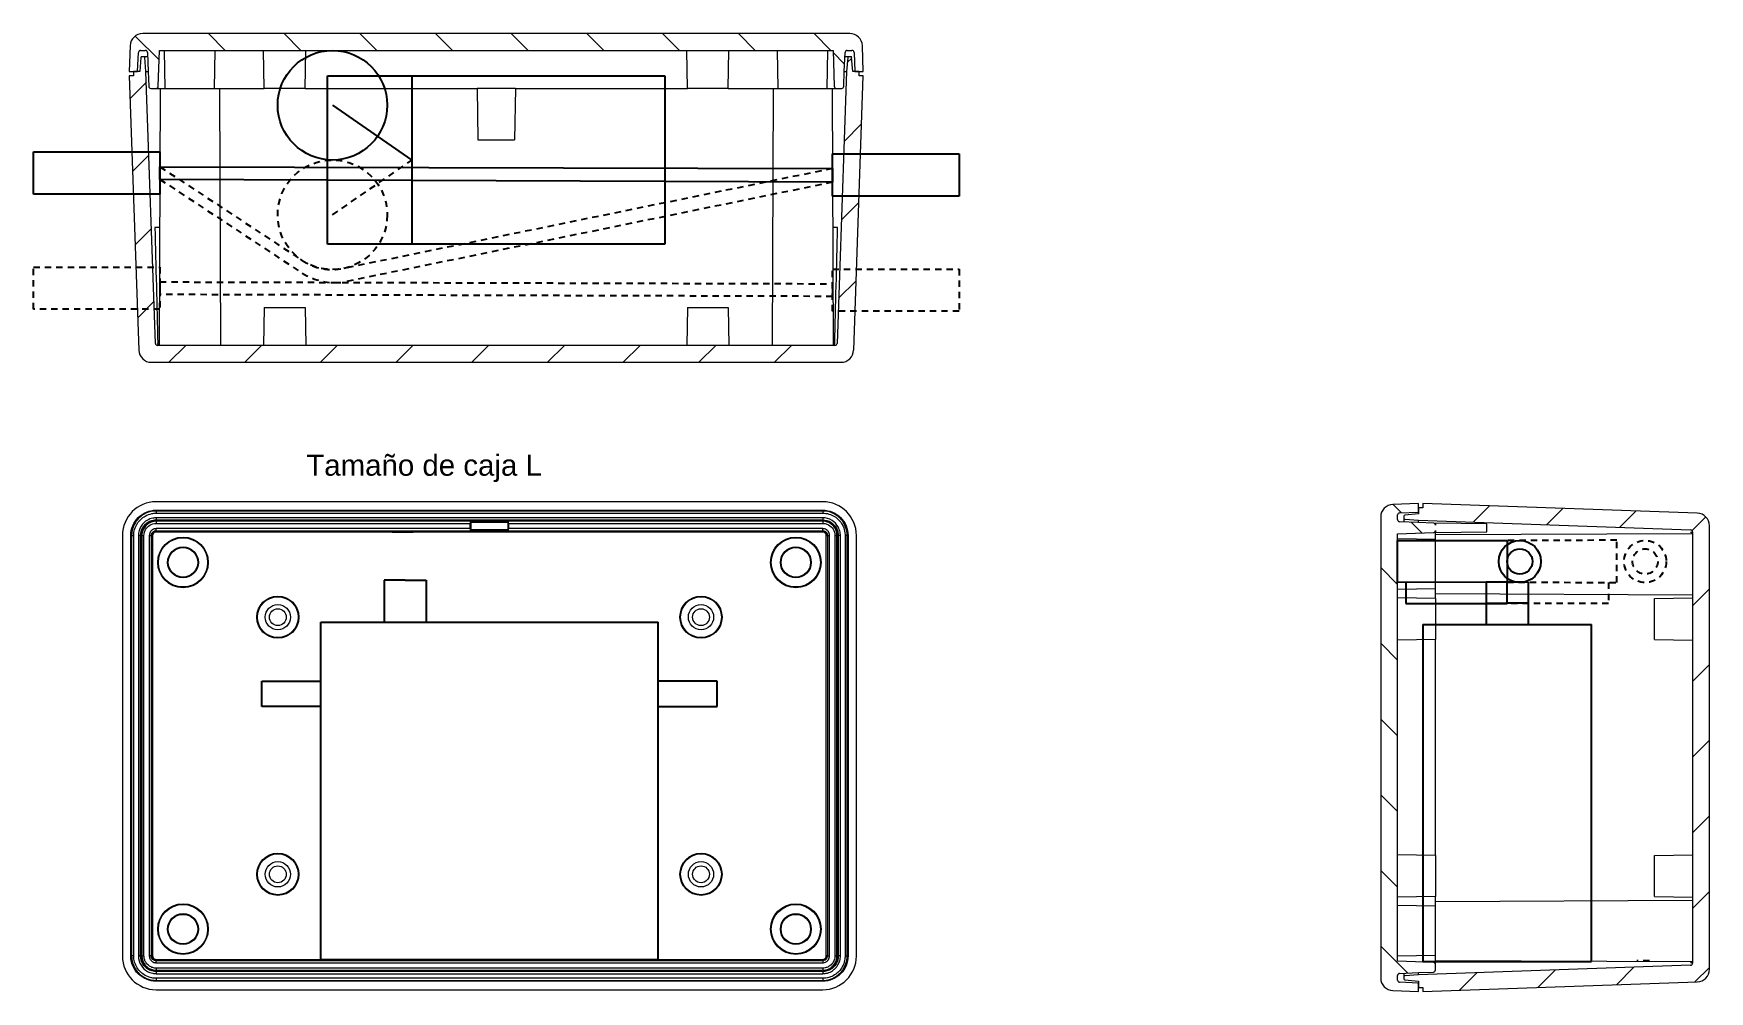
# Model space of a CAD drawing. Header units: millimetres. Extents: x -45 to 154, y -17 to 97.
import ezdxf

# ---------------------------------------------------------------- set-up
doc = ezdxf.new("R2010")
doc.units = ezdxf.units.MM
doc.linetypes.add('JIS_02_0.7', pattern=[1.35, 0.75, -0.6])
for name, color, linetype in [('Cable', 4, 'Continuous'), ('Funda', 2, 'Continuous'), ('Servo', 6, 'Continuous')]:
    doc.layers.add(name, color=color, linetype=linetype)
for name, color, linetype, lineweight in [('Hatch (ANSI)', 7, 'Continuous', 9), ('Visible (ANSI)', 7, 'Continuous', 9), ('Visible Narrow (ANSI)', 7, 'Continuous', 9)]:
    doc.layers.add(name, color=color, linetype=linetype, lineweight=lineweight)
doc.styles.get("Standard").update_dxf_attribs({"font": 'arial.ttf'})

msp = doc.modelspace()

# ---------------------------------------------------------------- texts
at = {"insert": (-12.68, 47.03), "char_height": 2.5, "attachment_point": 1}
msp.add_mtext_dynamic_manual_height_columns('Tamaño de caja L', width=43.5208, gutter_width=12.5, heights=[0], dxfattribs=at)

# ---------------------------------------------------------------- hatches: boundary and pattern name
at = {"layer": 'Hatch (ANSI)'}
h = msp.add_hatch(dxfattribs=at)
h.set_pattern_fill('ANSI31', color=256, scale=50.8, angle=90.0002, style=0)
h.set_pattern_definition([(135.0002, (-96.9293, -153.6715), (-4.49011, -4.49014), [])])
edge = h.paths.add_edge_path()
edge.add_ellipse((51.79, 95.48), major_axis=(1.5, 0.05), ratio=1, start_angle=0, end_angle=88)
edge.add_line((51.79, 96.98), (-32.07, 96.98))
edge.add_ellipse((-32.07, 95.48), major_axis=(0, 1.5), ratio=1, start_angle=0, end_angle=88)
edge.add_line((-33.57, 95.54), (-33.68, 92.48))
edge.add_line((-33.68, 92.48), (-33.19, 92.48))
edge.add_line((-33.19, 92.48), (-32.68, 92.48))
edge.add_line((-32.68, 92.48), (-32.58, 94.74))
edge.add_ellipse((-32.33, 94.73), major_axis=(-0.25, 0.011), ratio=1, start_angle=272.5, end_angle=360, ccw=False)
edge.add_line((-32.33, 94.98), (-31.78, 94.98))
edge.add_ellipse((-31.78, 94.73), major_axis=(0, 0.25), ratio=1, start_angle=272.5, end_angle=360, ccw=False)
edge.add_line((-31.53, 94.74), (-31.43, 92.48))
edge.add_line((-31.43, 92.48), (-31.37, 90.72))
edge.add_ellipse((-31.12, 90.73), major_axis=(-0.25, -0.009), ratio=1, start_angle=0, end_angle=88)
edge.add_line((-31.12, 90.48), (-30.49, 90.48))
edge.add_ellipse((-30.49, 90.73), major_axis=(0, -0.25), ratio=1, start_angle=0, end_angle=88)
edge.add_line((-30.24, 90.72), (-30.09, 94.98))
edge.add_line((-30.09, 94.98), (49.81, 94.98))
edge.add_line((49.81, 94.98), (49.96, 90.72))
edge.add_ellipse((50.21, 90.73), major_axis=(-0.25, -0.009), ratio=1, start_angle=0, end_angle=88)
edge.add_line((50.21, 90.48), (50.84, 90.48))
edge.add_ellipse((50.84, 90.73), major_axis=(0, -0.25), ratio=1, start_angle=0, end_angle=88)
edge.add_line((51.09, 90.72), (51.15, 92.48))
edge.add_line((51.15, 92.48), (51.25, 94.74))
edge.add_ellipse((51.5, 94.73), major_axis=(-0.25, 0.011), ratio=1, start_angle=272.5, end_angle=360, ccw=False)
edge.add_line((51.5, 94.98), (52.05, 94.98))
edge.add_ellipse((52.05, 94.73), major_axis=(0, 0.25), ratio=1, start_angle=272.5, end_angle=360, ccw=False)
edge.add_line((52.3, 94.74), (52.4, 92.48))
edge.add_line((52.4, 92.48), (52.92, 92.48))
edge.add_line((52.92, 92.48), (53.4, 92.48))
edge.add_line((53.4, 92.48), (53.29, 95.54))
h = msp.add_hatch(dxfattribs=at)
h.set_pattern_fill('ANSI31', color=256, scale=50.8, style=0)
h.set_pattern_definition([(45, (-96.9293, -153.6715), (-4.49013, 4.49013), [])])
edge = h.paths.add_edge_path()
edge.add_line((52.92, 91.98), (52.92, 92.48))
edge.add_line((52.92, 92.48), (52.4, 92.48))
edge.add_line((52.4, 92.48), (52.16, 92.48))
edge.add_line((52.16, 92.48), (52.02, 94.12))
edge.add_ellipse((51.9, 94.11), major_axis=(0.125, 0.011), ratio=1, start_angle=0, end_angle=85)
edge.add_line((51.9, 94.23), (51.68, 94.23))
edge.add_ellipse((51.68, 94.11), major_axis=(0, 0.125), ratio=1, start_angle=0, end_angle=85)
edge.add_line((51.56, 94.12), (51.41, 92.48))
edge.add_line((51.41, 92.48), (50.29, 60.22))
edge.add_ellipse((50.04, 60.23), major_axis=(0.25, -0.009), ratio=1, start_angle=272, end_angle=360, ccw=False)
edge.add_line((50.04, 59.98), (-30.32, 59.98))
edge.add_ellipse((-30.32, 60.23), major_axis=(0, -0.25), ratio=1, start_angle=272, end_angle=360, ccw=False)
edge.add_line((-30.57, 60.22), (-31.69, 92.48))
edge.add_line((-31.69, 92.48), (-31.84, 94.12))
edge.add_ellipse((-31.96, 94.11), major_axis=(0.125, 0.011), ratio=1, start_angle=0, end_angle=85)
edge.add_line((-31.96, 94.23), (-32.18, 94.23))
edge.add_ellipse((-32.18, 94.11), major_axis=(0, 0.125), ratio=1, start_angle=0, end_angle=85)
edge.add_line((-32.3, 94.12), (-32.44, 92.48))
edge.add_line((-32.44, 92.48), (-32.68, 92.48))
edge.add_line((-32.68, 92.48), (-33.19, 92.48))
edge.add_line((-33.19, 92.48), (-33.19, 91.98))
edge.add_line((-33.19, 91.98), (-33.68, 91.98))
edge.add_line((-33.68, 91.98), (-32.54, 59.43))
edge.add_ellipse((-31.04, 59.48), major_axis=(-1.5, -0.05), ratio=1, start_angle=0, end_angle=88)
edge.add_line((-31.04, 57.98), (50.76, 57.98))
edge.add_ellipse((50.76, 59.48), major_axis=(0, -1.5), ratio=1, start_angle=0, end_angle=88)
edge.add_line((52.26, 59.43), (53.4, 91.98))
edge.add_line((53.4, 91.98), (52.92, 91.98))
h = msp.add_hatch(dxfattribs=at)
h.set_pattern_fill('ANSI31', color=256, scale=50.8, angle=90.0002, style=0)
h.set_pattern_definition([(135.0002, (-151.834, -328.382), (-4.49011, -4.490145), [])])
edge = h.paths.add_edge_path()
edge.add_ellipse((116.28, -15.04), major_axis=(-1.5, 0), ratio=1, start_angle=0, end_angle=88)
edge.add_line((116.23, -16.54), (119.28, -16.65))
edge.add_line((119.28, -16.65), (119.28, -16.17))
edge.add_line((119.28, -16.17), (119.28, -15.65))
edge.add_line((119.28, -15.65), (117.02, -15.55))
edge.add_ellipse((117.03, -15.3), major_axis=(-0.011, -0.25), ratio=1, start_angle=272.5, end_angle=360, ccw=False)
edge.add_line((116.78, -15.3), (116.78, -14.75))
edge.add_ellipse((117.03, -14.75), major_axis=(-0.25, 0), ratio=1, start_angle=272.5, end_angle=360, ccw=False)
edge.add_line((117.02, -14.5), (119.28, -14.4))
edge.add_line((119.28, -14.4), (121.04, -14.34))
edge.add_ellipse((121.03, -14.09), major_axis=(0.009, -0.25), ratio=1, start_angle=0, end_angle=88)
edge.add_line((121.28, -14.09), (121.28, -13.46))
edge.add_ellipse((121.03, -13.46), major_axis=(0.25, 0), ratio=1, start_angle=0, end_angle=88)
edge.add_line((121.04, -13.21), (116.78, -13.06))
edge.add_line((116.78, -13.06), (116.78, 37.64))
edge.add_line((116.78, 37.64), (121.04, 37.79))
edge.add_ellipse((121.03, 38.04), major_axis=(0.009, -0.25), ratio=1, start_angle=0, end_angle=88)
edge.add_line((121.28, 38.04), (121.28, 37.79))
edge.add_line((121.28, 37.79), (127.38, 37.89))
edge.add_line((127.38, 37.89), (127.38, 38.81))
edge.add_line((127.38, 38.81), (121.28, 38.91))
edge.add_line((121.28, 38.91), (121.28, 38.66))
edge.add_ellipse((121.03, 38.66), major_axis=(0.25, 0), ratio=1, start_angle=0, end_angle=88)
edge.add_line((121.04, 38.91), (119.28, 38.97))
edge.add_line((119.28, 38.97), (117.02, 39.07))
edge.add_ellipse((117.03, 39.32), major_axis=(-0.011, -0.25), ratio=1, start_angle=272.5, end_angle=360, ccw=False)
edge.add_line((116.78, 39.32), (116.78, 39.88))
edge.add_ellipse((117.03, 39.88), major_axis=(-0.25, 0), ratio=1, start_angle=272.5, end_angle=360, ccw=False)
edge.add_line((117.02, 40.13), (119.28, 40.22))
edge.add_line((119.28, 40.22), (119.28, 40.74))
edge.add_line((119.28, 40.74), (119.28, 41.22))
edge.add_line((119.28, 41.22), (116.23, 41.12))
edge.add_ellipse((116.28, 39.62), major_axis=(-0.05, 1.5), ratio=1, start_angle=0, end_angle=88)
edge.add_line((114.78, 39.62), (114.78, -15.04))
h = msp.add_hatch(dxfattribs=at)
h.set_pattern_fill('ANSI31', color=256, scale=50.8, style=0)
h.set_pattern_definition([(45, (-151.834, -328.382), (-4.49013, 4.49013), [])])
edge = h.paths.add_edge_path()
edge.add_line((119.78, -16.17), (119.78, -16.65))
edge.add_line((119.78, -16.65), (152.33, -15.51))
edge.add_ellipse((152.28, -14.01), major_axis=(0.05, -1.5), ratio=1, start_angle=0, end_angle=88)
edge.add_line((153.78, -14.01), (153.78, 38.59))
edge.add_ellipse((152.28, 38.59), major_axis=(1.5, 0), ratio=1, start_angle=0, end_angle=88)
edge.add_line((152.33, 40.09), (119.78, 41.22))
edge.add_line((119.78, 41.22), (119.78, 40.74))
edge.add_line((119.78, 40.74), (119.28, 40.74))
edge.add_line((119.28, 40.74), (119.28, 40.22))
edge.add_line((119.28, 40.22), (119.28, 39.99))
edge.add_line((119.28, 39.99), (117.65, 39.85))
edge.add_ellipse((117.66, 39.72), major_axis=(-0.011, 0.125), ratio=1, start_angle=0, end_angle=85)
edge.add_line((117.53, 39.72), (117.53, 39.51))
edge.add_ellipse((117.66, 39.51), major_axis=(-0.125, 0), ratio=1, start_angle=0, end_angle=85)
edge.add_line((117.65, 39.38), (119.28, 39.24))
edge.add_line((119.28, 39.24), (151.54, 38.11))
edge.add_ellipse((151.53, 37.86), major_axis=(0.009, 0.25), ratio=1, start_angle=272, end_angle=360, ccw=False)
edge.add_line((151.78, 37.86), (151.78, -13.29))
edge.add_ellipse((151.53, -13.29), major_axis=(0.25, 0), ratio=1, start_angle=272, end_angle=360, ccw=False)
edge.add_line((151.54, -13.54), (119.28, -14.67))
edge.add_line((119.28, -14.67), (117.65, -14.81))
edge.add_ellipse((117.66, -14.93), major_axis=(-0.011, 0.125), ratio=1, start_angle=0, end_angle=85)
edge.add_line((117.53, -14.93), (117.53, -15.15))
edge.add_ellipse((117.66, -15.15), major_axis=(-0.125, 0), ratio=1, start_angle=0, end_angle=85)
edge.add_line((117.65, -15.27), (119.28, -15.42))
edge.add_line((119.28, -15.42), (119.28, -15.65))
edge.add_line((119.28, -15.65), (119.28, -16.17))
edge.add_line((119.28, -16.17), (119.78, -16.17))

# ---------------------------------------------------------------- linework, layer by layer
for p, q in [((0, 37.85), (-2.5, 37.85)), ((-2.5, -12.85), (0, -12.85))]:
    msp.add_line(p, q)
at = {"layer": 'Cable'}
for p, q in [((-30.03, 81.18), (49.75, 80.97)), ((-30.03, 79.68), (-30.03, 81.18)), ((49.76, 79.34), (-30.03, 79.68)), ((49.75, 80.97), (49.76, 79.34)), ((-30.03, 67.52), (-30.04, 66.02)), ((49.76, 67.3), (49.76, 65.8))]:
    msp.add_line(p, q, dxfattribs=at)
at = {"layer": 'Cable', "linetype": 'JIS_02_0.7'}
for p, q in [((-30.03, 81.18), (-13.15, 70.06)), ((-30.03, 79.68), (-13.15, 68.56)), ((49.75, 80.97), (-8.27, 69.11)), ((49.75, 79.34), (-8.28, 67.49)), ((-30.03, 67.52), (49.76, 67.3)), ((49.76, 65.8), (-30.03, 66.02)), ((146.68, -13.03), (145.18, -13.03))]:
    msp.add_line(p, q, dxfattribs=at)
at = {"layer": 'Cable'}
msp.add_circle((131.28, 34.35), 1.5, dxfattribs=at)
at = {"layer": 'Cable', "linetype": 'JIS_02_0.7'}
msp.add_circle((146.15, 34.35), 1.5, dxfattribs=at)
for centre, radius, start, end in [((-9.57, 75.48), 6.5, 236.6083, 281.5445), ((-9.22, 74.85), 7.42, 238.019, 277.2766)]:
    msp.add_arc(centre, radius, start, end, dxfattribs=at)
at = {"layer": 'Funda'}
for p, q in [((-45.03, 77.93), (-45.03, 82.93)), ((-45.03, 82.93), (-30.03, 82.93)), ((-30.03, 82.93), (-30.03, 77.93)), ((49.76, 77.7), (49.76, 82.7)), ((49.76, 82.7), (64.76, 82.7)), ((64.76, 82.7), (64.76, 77.7)), ((-30.03, 77.93), (-45.03, 77.93)), ((64.76, 77.7), (49.76, 77.7))]:
    msp.add_line(p, q, dxfattribs=at)
at = {"layer": 'Funda', "linetype": 'JIS_02_0.7'}
for p, q in [((-45.03, 64.27), (-45.03, 69.27)), ((-45.03, 69.27), (-30.03, 69.27)), ((-30.03, 69.27), (-30.03, 64.27)), ((49.76, 64.04), (49.76, 69.04)), ((49.76, 69.04), (64.76, 69.04)), ((64.76, 69.04), (64.76, 64.04)), ((-30.03, 64.27), (-45.03, 64.27)), ((64.76, 64.04), (49.76, 64.04))]:
    msp.add_line(p, q, dxfattribs=at)
at = {"layer": 'Funda'}
msp.add_circle((131.28, 34.35), 2.5, dxfattribs=at)
at = {"layer": 'Funda', "linetype": 'JIS_02_0.7'}
msp.add_circle((146.15, 34.35), 2.5, dxfattribs=at)
at = {"layer": 'Servo'}
for p, q in [((-10.14, 71.98), (-10.14, 91.98)), ((-10.14, 91.98), (29.86, 91.98)), ((-0.14, 91.98), (-0.14, 71.98)), ((29.86, 91.98), (29.86, 71.98)), ((-9.57, 88.48), (-0.14, 81.98)), ((9.86, 71.98), (-10.14, 71.98)), ((29.86, 71.98), (9.86, 71.98)), ((116.78, 31.85), (116.78, 36.85)), ((116.78, 36.85), (129.78, 36.85)), ((129.78, 36.85), (129.79, 31.86)), ((129.78, 36.85), (129.79, 31.86)), ((-0.95, 32.15), (-3.45, 32.15)), ((-3.45, 32.15), (-3.45, 27.15)), ((-0.95, 32.15), (1.55, 32.15)), ((1.55, 32.15), (1.55, 27.15)), ((129.79, 31.9), (116.78, 31.85)), ((117.78, 31.85), (117.78, 29.36)), ((132.28, 31.9), (127.28, 31.9)), ((127.28, 31.9), (127.28, 26.9)), ((129.78, 29.4), (129.78, 31.9)), ((129.79, 29.4), (129.79, 31.9)), ((132.28, 31.9), (132.28, 26.9)), ((117.78, 29.36), (129.78, 29.36)), ((127.28, 29.4), (129.78, 29.4)), ((132.29, 29.4), (129.79, 29.4)), ((-10.95, 27.15), (29.05, 27.15)), ((-10.95, 17.15), (-10.95, 27.15)), ((29.05, 17.15), (29.05, 27.15)), ((119.78, 26.9), (119.78, -13.1)), ((119.78, 26.9), (139.78, 26.9)), ((139.78, -13.1), (139.78, 26.9)), ((-17.95, 17.15), (-17.95, 20.15)), ((-17.95, 20.15), (-10.95, 20.15)), ((36.05, 20.15), (29.05, 20.15)), ((36.05, 17.15), (36.05, 20.15)), ((-10.95, 17.15), (-17.95, 17.15)), ((-10.95, -12.85), (-10.95, 17.15)), ((29.05, -12.85), (29.05, 17.15)), ((29.05, 17.15), (36.05, 17.15)), ((-10.95, -12.85), (29.05, -12.85)), ((119.78, -13.1), (139.78, -13.1))]:
    msp.add_line(p, q, dxfattribs=at)
at = {"layer": 'Servo', "linetype": 'JIS_02_0.7'}
for p, q in [((-9.57, 75.48), (-0.14, 81.98)), ((142.78, 36.87), (129.78, 36.85)), ((142.79, 31.87), (142.78, 36.87)), ((129.79, 31.9), (142.79, 31.87)), ((141.79, 31.87), (141.79, 29.38)), ((141.79, 29.38), (129.79, 29.36))]:
    msp.add_line(p, q, dxfattribs=at)
at = {"layer": 'Servo'}
msp.add_circle((-9.57, 88.48), 6.5, dxfattribs=at)
at = {"layer": 'Servo', "linetype": 'JIS_02_0.7'}
msp.add_circle((-9.57, 75.48), 6.5, dxfattribs=at)
at = {"layer": 'Visible (ANSI)'}
for p, q in [((-33.57, 95.54), (-33.68, 92.48)), ((51.79, 96.98), (-32.07, 96.98)), ((53.4, 92.48), (53.29, 95.54)), ((-32.68, 92.48), (-32.58, 94.74)), ((-32.3, 94.12), (-32.44, 92.48)), ((-32.33, 94.98), (-31.78, 94.98)), ((-31.96, 94.23), (-32.18, 94.23)), ((-31.69, 92.48), (-31.84, 94.12)), ((-31.53, 94.74), (-31.43, 92.48)), ((-30.24, 90.72), (-30.09, 94.98)), ((-30.09, 94.98), (49.81, 94.98)), ((-29.41, 90.48), (-29.49, 94.98)), ((-23.57, 90.48), (-23.49, 94.98)), ((-17.66, 90.48), (-17.74, 94.98)), ((-12.82, 90.48), (-12.74, 94.98)), ((32.54, 90.48), (32.46, 94.98)), ((37.38, 90.48), (37.46, 94.98)), ((43.29, 90.48), (43.21, 94.98)), ((49.13, 90.48), (49.21, 94.98)), ((49.81, 94.98), (49.96, 90.72)), ((51.15, 92.48), (51.25, 94.74)), ((51.56, 94.12), (51.41, 92.48)), ((51.5, 94.98), (52.05, 94.98)), ((51.9, 94.23), (51.68, 94.23)), ((52.16, 92.48), (52.02, 94.12)), ((52.3, 94.74), (52.4, 92.48)), ((-33.68, 92.48), (-32.68, 92.48)), ((-33.19, 91.98), (-33.68, 91.98)), ((-33.68, 91.98), (-32.54, 59.43)), ((-32.44, 92.48), (-33.19, 92.48)), ((-33.19, 92.48), (-33.19, 91.98)), ((-30.57, 60.22), (-31.69, 92.48)), ((-31.69, 92.48), (-31.43, 92.48)), ((-31.43, 92.48), (-31.37, 90.72)), ((51.41, 92.48), (50.29, 60.22)), ((51.09, 90.72), (51.15, 92.48)), ((51.15, 92.48), (51.41, 92.48)), ((52.92, 92.48), (52.16, 92.48)), ((52.26, 59.43), (53.4, 91.98)), ((52.4, 92.48), (53.4, 92.48)), ((52.92, 91.98), (52.92, 92.48)), ((53.4, 91.98), (52.92, 91.98)), ((-31.12, 90.48), (-30.49, 90.48)), ((-29.99, 90.48), (-30.12, 59.98)), ((-29.99, 90.48), (-22.99, 90.48)), ((-22.99, 90.48), (-22.86, 59.98)), ((-22.99, 90.48), (-17.66, 90.48)), ((-12.82, 90.48), (-17.66, 90.48)), ((-12.82, 90.48), (7.59, 90.48)), ((12.14, 90.48), (7.59, 90.48)), ((7.59, 90.48), (7.69, 84.38)), ((12.14, 90.48), (12.03, 84.38)), ((12.14, 90.48), (32.54, 90.48)), ((37.38, 90.48), (32.54, 90.48)), ((37.38, 90.48), (42.71, 90.48)), ((42.71, 90.48), (42.58, 59.98)), ((42.71, 90.48), (49.71, 90.48)), ((49.71, 90.48), (49.84, 59.98)), ((50.21, 90.48), (50.84, 90.48)), ((7.69, 84.38), (12.03, 84.38)), ((-30.06, 73.98), (-30.63, 73.98)), ((50.35, 73.98), (49.78, 73.98)), ((-17.66, 64.48), (-17.74, 59.98)), ((-17.66, 64.48), (-12.82, 64.48)), ((-12.82, 64.48), (-12.74, 59.98)), ((32.54, 64.48), (32.46, 59.98)), ((32.54, 64.48), (37.38, 64.48)), ((37.38, 64.48), (37.46, 59.98)), ((50.04, 59.98), (-30.32, 59.98)), ((-31.04, 57.98), (50.76, 57.98)), ((48.59, 41.44), (-30.49, 41.44)), ((-30.49, 40.44), (48.59, 40.44)), ((119.28, 41.22), (116.23, 41.12)), ((116.78, 39.32), (116.78, 39.88)), ((117.02, 40.13), (119.28, 40.22)), ((119.28, 39.99), (117.65, 39.85)), ((119.28, 40.22), (119.28, 41.22)), ((119.78, 40.74), (119.28, 40.74)), ((119.28, 40.74), (119.28, 39.99)), ((152.33, 40.09), (119.78, 41.22)), ((119.78, 41.22), (119.78, 40.74)), ((48.59, 37.85), (-30.49, 37.85)), ((6.77, 39.13), (6.77, 38.88)), ((11.32, 39.13), (6.77, 39.13)), ((6.77, 39.13), (6.88, 39.02)), ((6.77, 38.25), (6.77, 38.88)), ((6.77, 38.25), (6.77, 38)), ((6.77, 38), (6.88, 38.11)), ((6.77, 38), (11.32, 38)), ((6.88, 38.11), (6.88, 39.02)), ((6.88, 39.02), (11.22, 39.02)), ((11.22, 38.11), (6.88, 38.11)), ((11.32, 39.13), (11.22, 39.02)), ((11.22, 39.02), (11.22, 38.11)), ((11.32, 38), (11.22, 38.11)), ((11.32, 38.88), (11.32, 39.13)), ((11.32, 38.88), (11.32, 38.25)), ((11.32, 38), (11.32, 38.25)), ((114.78, 39.62), (114.78, -15.04)), ((116.78, 37.64), (121.04, 37.79)), ((119.28, 38.97), (117.02, 39.07)), ((117.53, 39.72), (117.53, 39.51)), ((117.65, 39.38), (119.28, 39.24)), ((119.28, 39.24), (151.54, 38.11)), ((119.28, 38.97), (119.28, 39.24)), ((121.04, 38.91), (119.28, 38.97)), ((127.38, 38.81), (121.28, 38.91)), ((121.28, 38.91), (121.28, 38.66)), ((121.28, 38.04), (121.28, 37.79)), ((121.28, 37.79), (127.38, 37.89)), ((127.38, 37.89), (127.38, 38.81)), ((151.78, 37.86), (151.78, -13.29)), ((153.78, -14.01), (153.78, 38.59)), ((-34.49, 37.44), (-34.49, -12.44)), ((-33.49, -12.44), (-33.49, 37.44)), ((-30.9, 37.44), (-30.9, -12.44)), ((49, -12.44), (49, 37.44)), ((51.59, 37.44), (51.59, -12.44)), ((52.59, -12.44), (52.59, 37.44)), ((116.78, -13.06), (116.78, 37.64)), ((121.28, 36.96), (116.78, 37.04)), ((121.28, 37.54), (151.78, 37.67)), ((121.28, 30.54), (121.28, 37.54)), ((121.28, 31.12), (116.78, 31.04)), ((121.28, 29.96), (116.78, 30.04)), ((121.28, 30.54), (151.78, 30.4)), ((121.28, 29.96), (121.28, 30.54)), ((121.28, 29.96), (121.28, 25.12)), ((147.28, 29.96), (151.78, 30.04)), ((147.28, 25.12), (147.28, 29.96)), ((121.28, 25.12), (116.78, 25.04)), ((121.28, -0.54), (121.28, 25.12)), ((147.28, 25.12), (151.78, 25.04)), ((121.28, -0.54), (116.78, -0.46)), ((121.28, -0.54), (121.28, -5.38)), ((147.28, -0.54), (151.78, -0.46)), ((147.28, -5.38), (147.28, -0.54)), ((121.28, -5.38), (116.78, -5.46)), ((121.28, -5.96), (121.28, -5.38)), ((121.28, -5.96), (151.78, -5.83)), ((121.28, -12.96), (121.28, -5.96)), ((147.28, -5.38), (151.78, -5.46)), ((121.28, -6.54), (116.78, -6.46)), ((-30.49, -12.85), (48.59, -12.85)), ((121.28, -12.38), (116.78, -12.46)), ((121.04, -13.21), (116.78, -13.06)), ((151.54, -13.54), (119.28, -14.67)), ((121.28, -12.96), (151.78, -13.1)), ((121.28, -14.09), (121.28, -13.46)), ((48.59, -15.44), (-30.49, -15.44)), ((116.78, -15.3), (116.78, -14.75)), ((117.02, -14.5), (119.28, -14.4)), ((119.28, -15.65), (117.02, -15.55)), ((117.53, -14.93), (117.53, -15.15)), ((119.28, -14.67), (117.65, -14.81)), ((117.65, -15.27), (119.28, -15.42)), ((119.28, -14.4), (121.04, -14.34)), ((119.28, -14.67), (119.28, -14.4)), ((119.28, -15.42), (119.28, -16.17)), ((119.28, -16.65), (119.28, -15.65)), ((119.78, -16.65), (152.33, -15.51)), ((-30.49, -16.44), (48.59, -16.44)), ((116.23, -16.54), (119.28, -16.65)), ((119.28, -16.17), (119.78, -16.17)), ((119.78, -16.17), (119.78, -16.65))]:
    msp.add_line(p, q, dxfattribs=at)
for centre, radius in [((-27.3, 34.25), 3), ((-27.3, 34.25), 2.92), ((-27.3, 34.25), 1.83), ((-27.3, 34.25), 1.75), ((45.4, 34.25), 3), ((45.4, 34.25), 2.92), ((45.4, 34.25), 1.83), ((45.4, 34.25), 1.75), ((-16.05, 27.75), 2.5), ((-16.05, 27.75), 2.42), ((34.15, 27.75), 2.5), ((34.15, 27.75), 2.42), ((-16.05, 27.75), 1.5), ((-16.05, 27.75), 1), ((34.15, 27.75), 1.5), ((34.15, 27.75), 1), ((-16.05, -2.75), 2.5), ((-16.05, -2.75), 2.42), ((-16.05, -2.75), 1.5), ((-16.05, -2.75), 1), ((34.15, -2.75), 2.5), ((34.15, -2.75), 2.42), ((34.15, -2.75), 1.5), ((34.15, -2.75), 1), ((-27.3, -9.25), 3), ((-27.3, -9.25), 2.92), ((-27.3, -9.25), 1.83), ((-27.3, -9.25), 1.75), ((45.4, -9.25), 3), ((45.4, -9.25), 2.92), ((45.4, -9.25), 1.83), ((45.4, -9.25), 1.75)]:
    msp.add_circle(centre, radius, dxfattribs=at)
for centre, radius, start, end in [((-32.07, 95.48), 1.5, 90, 178), ((51.79, 95.48), 1.5, 2, 90), ((-32.33, 94.73), 0.25, 90, 177.5), ((-32.18, 94.11), 0.125, 90, 175), ((-31.96, 94.11), 0.125, 5, 90), ((-31.78, 94.73), 0.25, 2.5, 90), ((51.5, 94.73), 0.25, 90, 177.5), ((51.68, 94.11), 0.125, 90, 175), ((51.9, 94.11), 0.125, 5, 90), ((52.05, 94.73), 0.25, 2.5, 90), ((-31.12, 90.73), 0.25, 182, 270), ((-30.49, 90.73), 0.25, 270, 358), ((50.21, 90.73), 0.25, 182, 270), ((50.84, 90.73), 0.25, 270, 358), ((-30.32, 60.23), 0.25, 182, 270), ((50.04, 60.23), 0.25, 270, 358), ((-31.04, 59.48), 1.5, 182, 270), ((50.76, 59.48), 1.5, 270, 358), ((116.28, 39.62), 1.5, 92, 180), ((117.03, 39.88), 0.25, 92.5, 180), ((117.66, 39.72), 0.125, 95, 180), ((152.28, 38.59), 1.5, 0, 88), ((117.03, 39.32), 0.25, 180, 267.5), ((117.66, 39.51), 0.125, 180, 265), ((121.03, 38.66), 0.25, 0, 88), ((121.03, 38.04), 0.25, 272, 0), ((151.53, 37.86), 0.25, 0, 88), ((121.03, -13.46), 0.25, 0, 88), ((151.53, -13.29), 0.25, 272, 0), ((116.28, -15.04), 1.5, 180, 268), ((117.03, -14.75), 0.25, 92.5, 180), ((117.03, -15.3), 0.25, 180, 267.5), ((117.66, -14.93), 0.125, 95, 180), ((117.66, -15.15), 0.125, 180, 265), ((121.03, -14.09), 0.25, 272, 0), ((152.28, -14.01), 1.5, 272, 0)]:
    msp.add_arc(centre, radius, start, end, dxfattribs=at)
for centre, major_axis, ratio, start_param, end_param in [((-29.56, 88.63), (-2.59, 114.58), 0.012351, 1.698683, 1.821053), ((49.28, 88.63), (2.59, 114.58), 0.012351, 4.462133, 4.584503), ((-30.49, 37.44), (-2.83, 2.83), 0.998783, 5.498396, 7.067974), ((48.58, 37.44), (2.83, 2.83), 0.998783, 5.498396, 7.067974), ((-30.49, -12.44), (-2.83, -2.83), 0.998783, 5.498396, 7.067974), ((48.58, -12.44), (2.83, -2.83), 0.998783, 5.498396, 7.067974)]:
    msp.add_ellipse(centre, major_axis=major_axis, ratio=ratio, start_param=start_param, end_param=end_param, dxfattribs=at)
for points, knots in [([(-31.5, 94.23), (-31.56, 94.23), (-31.62, 94.23), (-31.79, 94.23), (-31.87, 94.23), (-31.95, 94.23), (-31.96, 94.23), (-31.96, 94.23)], [0.208626, 0.208626, 0.208626, 0.208626, 0.2390867, 0.2390867, 0.3099272, 0.3099272, 0.3542025, 0.3542025, 0.3542025, 0.3542025]), ([(51.68, 94.23), (51.68, 94.23), (51.67, 94.23), (51.59, 94.23), (51.51, 94.23), (51.34, 94.23), (51.29, 94.23), (51.22, 94.23)], [0, 0, 0, 0, 0.0442753, 0.0442753, 0.1151158, 0.1151158, 0.1455766, 0.1455766, 0.1455766, 0.1455766]), ([(-30.49, 90.48), (-30.49, 90.48), (-30.49, 90.48), (-30.49, 90.48), (-30.49, 90.48), (-30.48, 90.48), (-30.44, 90.48), (-30.41, 90.48), (-30.35, 90.48), (-30.33, 90.48), (-30.29, 90.48), (-30.27, 90.48), (-30.21, 90.48), (-30.17, 90.48), (-30.08, 90.48), (-30.04, 90.48), (-29.99, 90.48)], [-0.00000313, -0.00000313, -0.00000313, -0.00000313, 0, 0, 0, 0.02239353, 0.02239353, 0.04257925, 0.04257925, 0.05519533, 0.05519533, 0.06308037, 0.06308037, 0.07885046, 0.07885046, 0.09448321, 0.09448321, 0.09448321, 0.09448321]), ([(49.71, 90.48), (49.75, 90.48), (49.79, 90.48), (49.94, 90.48), (50.04, 90.48), (50.15, 90.48), (50.18, 90.48), (50.2, 90.48), (50.21, 90.48), (50.21, 90.48)], [0.03164288, 0.03164288, 0.03164288, 0.03164288, 0.04478706, 0.04478706, 0.0851585, 0.0851585, 0.11039065, 0.11039065, 0.12616074, 0.12616074, 0.12616074, 0.12616074]), ([(-30.12, 59.98), (-30.14, 59.99), (-30.16, 59.99), (-30.2, 60.01), (-30.22, 60.03), (-30.25, 60.07), (-30.26, 60.1), (-30.28, 60.16), (-30.29, 60.19), (-30.29, 60.22)], [-0.03670248, -0.03670248, -0.03670248, -0.03670248, -0.02927048, -0.02927048, -0.01920881, -0.01920881, -0.00950064, -0.00950064, 0, 0, 0, 0]), ([(50.01, 60.22), (50.01, 60.19), (50, 60.16), (49.99, 60.11), (49.97, 60.08), (49.94, 60.04), (49.92, 60.02), (49.88, 59.99), (49.86, 59.99), (49.84, 59.98)], [-0.03904626, -0.03904626, -0.03904626, -0.03904626, -0.03001258, -0.03001258, -0.02089807, -0.02089807, -0.01059339, -0.01059339, -0.00228334, -0.00228334, -0.00228334, -0.00228334]), ([(-30.49, 37.85), (-30.53, 37.85), (-30.63, 37.84), (-30.74, 37.77), (-30.82, 37.69), (-30.89, 37.58), (-30.9, 37.48), (-30.9, 37.44)], [-7.067831, -7.067831, -7.067831, -7.067831, -6.783905, -6.283185, -6.283185, -5.782466, -5.498563, -5.498563, -5.498563, -5.498563]), ([(49, 37.44), (49, 37.48), (48.99, 37.58), (48.92, 37.69), (48.84, 37.77), (48.73, 37.84), (48.63, 37.85), (48.59, 37.85)], [-7.067831, -7.067831, -7.067831, -7.067831, -6.783905, -6.283185, -6.283185, -5.782466, -5.498563, -5.498563, -5.498563, -5.498563]), ([(117.53, 39.51), (117.53, 39.51), (117.53, 39.39), (117.53, 39.13), (117.53, 39.09), (117.53, 39.05)], [0, 0, 0, 0, 0.1257419, 0.1257419, 0.1460059, 0.1460059, 0.1460059, 0.1460059]), ([(121.28, 37.54), (121.28, 37.57), (121.28, 37.6), (121.28, 37.67), (121.28, 37.71), (121.28, 37.76), (121.28, 37.77), (121.28, 37.79)], [0.03164288, 0.03164288, 0.03164288, 0.03164288, 0.04257925, 0.04257925, 0.05519533, 0.05519533, 0.06123301, 0.06123301, 0.06123301, 0.06123301]), ([(151.54, 37.84), (151.57, 37.83), (151.6, 37.83), (151.66, 37.81), (151.68, 37.8), (151.73, 37.77), (151.75, 37.75), (151.77, 37.71), (151.78, 37.69), (151.78, 37.67)], [-0.03904626, -0.03904626, -0.03904626, -0.03904626, -0.03001258, -0.03001258, -0.02089807, -0.02089807, -0.01059339, -0.01059339, -0.00228334, -0.00228334, -0.00228334, -0.00228334]), ([(-30.9, -12.44), (-30.9, -12.48), (-30.89, -12.58), (-30.82, -12.69), (-30.74, -12.77), (-30.63, -12.84), (-30.53, -12.85), (-30.49, -12.85)], [-7.067831, -7.067831, -7.067831, -7.067831, -6.783905, -6.283185, -6.283185, -5.782466, -5.498563, -5.498563, -5.498563, -5.498563]), ([(48.59, -12.85), (48.63, -12.85), (48.73, -12.84), (48.84, -12.77), (48.92, -12.69), (48.99, -12.58), (49, -12.48), (49, -12.44)], [-7.067831, -7.067831, -7.067831, -7.067831, -6.783905, -6.283185, -6.283185, -5.782466, -5.498563, -5.498563, -5.498563, -5.498563]), ([(121.28, -13.46), (121.28, -13.46), (121.28, -13.46), (121.28, -13.46), (121.28, -13.46), (121.28, -13.45), (121.28, -13.41), (121.28, -13.38), (121.28, -13.33), (121.28, -13.3), (121.28, -13.26), (121.28, -13.24), (121.28, -13.19), (121.28, -13.15), (121.28, -13.06), (121.28, -13.01), (121.28, -12.96)], [-0.00000313, -0.00000313, -0.00000313, -0.00000313, 0, 0, 0, 0.02239353, 0.02239353, 0.04257925, 0.04257925, 0.05519533, 0.05519533, 0.06308037, 0.06308037, 0.07885046, 0.07885046, 0.09448321, 0.09448321, 0.09448321, 0.09448321]), ([(151.78, -13.1), (151.78, -13.11), (151.77, -13.13), (151.75, -13.17), (151.74, -13.19), (151.69, -13.22), (151.66, -13.24), (151.61, -13.25), (151.58, -13.26), (151.54, -13.26)], [-0.03670248, -0.03670248, -0.03670248, -0.03670248, -0.02927048, -0.02927048, -0.01920881, -0.01920881, -0.00950064, -0.00950064, 0, 0, 0, 0]), ([(117.53, -14.48), (117.53, -14.53), (117.53, -14.58), (117.53, -14.72), (117.53, -14.8), (117.53, -14.9), (117.53, -14.93), (117.53, -14.93)], [0.2081967, 0.2081967, 0.2081967, 0.2081967, 0.2346592, 0.2346592, 0.2913316, 0.2913316, 0.3542025, 0.3542025, 0.3542025, 0.3542025])]:
    msp.add_open_spline(points, degree=3, knots=knots, dxfattribs=at)
for points in [[(-33.49, 37.44), (-33.49, 38.23), (-32.84, 39.79), (-31.28, 40.44), (-30.49, 40.44)], [(48.59, 40.44), (49.38, 40.44), (50.94, 39.79), (51.59, 38.23), (51.59, 37.44)], [(-30.49, -15.44), (-31.28, -15.44), (-32.84, -14.79), (-33.49, -13.23), (-33.49, -12.44)], [(51.59, -12.44), (51.59, -13.23), (50.94, -14.79), (49.38, -15.44), (48.59, -15.44)]]:
    msp.add_open_spline(points, degree=3, dxfattribs=at)
at = {"layer": 'Visible Narrow (ANSI)'}
for p, q in [((-30.49, 40.34), (-30.49, 40.09)), ((48.59, 40.34), (-30.49, 40.34)), ((-30.49, 40.09), (48.59, 40.09)), ((48.59, 40.44), (48.59, 40.34)), ((48.59, 40.34), (48.59, 40.09)), ((-30.49, 39.54), (-30.49, 39.29)), ((48.59, 39.54), (-30.49, 39.54)), ((-30.49, 39.29), (48.59, 39.29)), ((-30.49, 39.19), (-30.49, 39.13)), ((48.59, 39.19), (-30.49, 39.19)), ((-30.49, 39.13), (-30.49, 38.88)), ((6.77, 39.13), (-30.49, 39.13)), ((-30.49, 38.88), (6.77, 38.88)), ((6.77, 38.25), (-30.49, 38.25)), ((-30.49, 38), (6.77, 38)), ((-30.49, 37.94), (-30.49, 38)), ((48.59, 39.13), (11.32, 39.13)), ((11.32, 38.88), (48.59, 38.88)), ((48.59, 38.25), (11.32, 38.25)), ((11.32, 38), (48.59, 38)), ((48.59, 39.54), (48.59, 39.29)), ((48.59, 39.19), (48.59, 39.29)), ((48.59, 39.13), (48.59, 38.88)), ((48.59, 38), (48.59, 38.25)), ((48.59, 37.94), (48.59, 37.85)), ((-33.49, 37.44), (-33.39, 37.44)), ((-33.39, 37.44), (-33.14, 37.44)), ((-33.39, 37.44), (-33.39, -12.44)), ((-33.14, -12.44), (-33.14, 37.44)), ((-32.34, 37.44), (-32.59, 37.44)), ((-32.59, 37.44), (-32.59, -12.44)), ((-32.34, -12.44), (-32.34, 37.44)), ((-32.24, 37.44), (-32.34, 37.44)), ((-32.24, 37.44), (-32.24, -12.44)), ((-32.18, 37.44), (-31.93, 37.44)), ((-32.18, 37.44), (-32.18, -12.44)), ((-31.93, -12.44), (-31.93, 37.44)), ((-31.3, 37.44), (-31.3, -12.44)), ((-31.3, 37.44), (-31.05, 37.44)), ((-31.05, -12.44), (-31.05, 37.44)), ((-30.99, 37.44), (-30.9, 37.44)), ((49.09, 37.44), (49.15, 37.44)), ((49.15, 37.44), (49.15, -12.44)), ((49.4, -12.44), (49.4, 37.44)), ((50.03, 37.44), (50.03, -12.44)), ((50.03, 37.44), (50.28, 37.44)), ((50.28, -12.44), (50.28, 37.44)), ((50.34, 37.44), (50.28, 37.44)), ((50.34, -12.44), (50.34, 37.44)), ((50.69, 37.44), (50.44, 37.44)), ((50.44, 37.44), (50.44, -12.44)), ((50.69, -12.44), (50.69, 37.44)), ((51.24, 37.44), (51.24, -12.44)), ((51.49, 37.44), (51.24, 37.44)), ((51.49, -12.44), (51.49, 37.44)), ((-33.14, -12.44), (-33.39, -12.44)), ((-32.34, -12.44), (-32.59, -12.44)), ((-32.24, -12.44), (-32.18, -12.44)), ((-32.18, -12.44), (-31.93, -12.44)), ((-30.99, -12.44), (-31.05, -12.44)), ((-30.49, -12.94), (-30.49, -12.85)), ((-30.49, -13.25), (-30.49, -13)), ((48.59, -13), (-30.49, -13)), ((-30.49, -13.25), (48.59, -13.25)), ((48.59, -13.88), (-30.49, -13.88)), ((-30.49, -13.88), (-30.49, -14.13)), ((48.59, -12.94), (48.59, -13)), ((48.59, -13.88), (48.59, -14.13)), ((49.09, -12.44), (49, -12.44)), ((49.15, -12.44), (49.4, -12.44)), ((50.03, -12.44), (50.28, -12.44)), ((50.34, -12.44), (50.44, -12.44)), ((50.69, -12.44), (50.44, -12.44)), ((51.24, -12.44), (51.49, -12.44)), ((51.59, -12.44), (51.49, -12.44)), ((-30.49, -14.13), (48.59, -14.13)), ((-30.49, -14.19), (48.59, -14.19)), ((-30.49, -14.19), (-30.49, -14.29)), ((-30.49, -14.29), (-30.49, -14.54)), ((48.59, -14.29), (-30.49, -14.29)), ((-30.49, -14.54), (48.59, -14.54)), ((48.59, -15.09), (-30.49, -15.09)), ((-30.49, -15.09), (-30.49, -15.34)), ((-30.49, -15.34), (48.59, -15.34)), ((-30.49, -15.44), (-30.49, -15.34)), ((48.59, -14.19), (48.59, -14.13)), ((48.59, -14.29), (48.59, -14.54)), ((48.59, -15.09), (48.59, -15.34))]:
    msp.add_line(p, q, dxfattribs=at)
for points, knots in [([(-30.49, 40.34), (-30.68, 40.34), (-30.87, 40.32), (-31.36, 40.22), (-31.64, 40.12), (-32.33, 39.73), (-32.69, 39.39), (-33.24, 38.51), (-33.39, 37.98), (-33.39, 37.44)], [0, 0, 0, 0, 0.0517523, 0.0517523, 0.134556, 0.134556, 0.267042, 0.267042, 0.4140186, 0.4140186, 0.4140186, 0.4140186]), ([(-33.14, 37.44), (-33.14, 37.93), (-33, 38.42), (-32.5, 39.22), (-32.17, 39.53), (-31.54, 39.89), (-31.28, 39.98), (-30.84, 40.07), (-30.66, 40.09), (-30.49, 40.09)], [-0.4140186, -0.4140186, -0.4140186, -0.4140186, -0.267042, -0.267042, -0.134556, -0.134556, -0.0517523, -0.0517523, 0, 0, 0, 0]), ([(51.49, 37.44), (51.49, 37.63), (51.47, 37.82), (51.37, 38.31), (51.27, 38.59), (50.88, 39.28), (50.53, 39.64), (49.66, 40.19), (49.13, 40.34), (48.59, 40.34)], [0, 0, 0, 0, 0.0517523, 0.0517523, 0.134556, 0.134556, 0.267042, 0.267042, 0.4140186, 0.4140186, 0.4140186, 0.4140186]), ([(48.59, 40.09), (49.08, 40.09), (49.57, 39.95), (50.37, 39.45), (50.68, 39.12), (51.04, 38.49), (51.13, 38.23), (51.22, 37.79), (51.24, 37.61), (51.24, 37.44)], [-0.4140186, -0.4140186, -0.4140186, -0.4140186, -0.267042, -0.267042, -0.134556, -0.134556, -0.0517523, -0.0517523, 0, 0, 0, 0]), ([(-30.49, 39.54), (-30.63, 39.54), (-30.76, 39.52), (-31.12, 39.45), (-31.32, 39.38), (-31.82, 39.1), (-32.08, 38.85), (-32.48, 38.21), (-32.59, 37.83), (-32.59, 37.44)], [-0.3275913, -0.3275913, -0.3275913, -0.3275913, -0.2866423, -0.2866423, -0.2211241, -0.2211241, -0.1162949, -0.1162949, 0, 0, 0, 0]), ([(-32.34, 37.44), (-32.34, 37.78), (-32.24, 38.12), (-31.89, 38.68), (-31.66, 38.9), (-31.22, 39.15), (-31.04, 39.21), (-30.73, 39.27), (-30.61, 39.29), (-30.49, 39.29)], [0, 0, 0, 0, 0.1162949, 0.1162949, 0.2211241, 0.2211241, 0.2866423, 0.2866423, 0.3275913, 0.3275913, 0.3275913, 0.3275913]), ([(-30.49, 39.13), (-30.8, 39.13), (-31.11, 39.04), (-31.62, 38.72), (-31.82, 38.51), (-32.05, 38.11), (-32.11, 37.94), (-32.17, 37.66), (-32.18, 37.55), (-32.18, 37.44)], [-0.2244911, -0.2244911, -0.2244911, -0.2244911, -0.1447968, -0.1447968, -0.0729596, -0.0729596, -0.0280614, -0.0280614, 0, 0, 0, 0]), ([(-31.93, 37.44), (-31.93, 37.53), (-31.92, 37.63), (-31.87, 37.87), (-31.82, 38.01), (-31.63, 38.35), (-31.45, 38.53), (-31.02, 38.8), (-30.76, 38.88), (-30.49, 38.88)], [0, 0, 0, 0, 0.0280614, 0.0280614, 0.0729596, 0.0729596, 0.1447968, 0.1447968, 0.2244911, 0.2244911, 0.2244911, 0.2244911]), ([(-30.49, 38.25), (-30.49, 38.25), (-30.49, 38.25), (-30.49, 38.25), (-30.64, 38.25), (-30.79, 38.2), (-31.03, 38.05), (-31.13, 37.95), (-31.24, 37.76), (-31.27, 37.68), (-31.29, 37.55), (-31.3, 37.49), (-31.3, 37.44)], [-0.0000031, -0.0000031, -0.0000031, -0.0000031, 0, 0, 0, 0.0447871, 0.0447871, 0.0851585, 0.0851585, 0.1103907, 0.1103907, 0.1261607, 0.1261607, 0.1261607, 0.1261607]), ([(-31.05, 37.44), (-31.05, 37.47), (-31.05, 37.51), (-31.04, 37.55), (-31.03, 37.6), (-31, 37.66), (-30.98, 37.71), (-30.93, 37.8), (-30.87, 37.86), (-30.79, 37.91), (-30.7, 37.97), (-30.64, 38), (-30.49, 38)], [-0.1261607, -0.1261607, -0.1261607, -0.1261607, -0.1103907, -0.1103907, -0.1103907, -0.0851585, -0.0851585, -0.0851585, -0.0447871, -0.0447871, -0.0447871, 0, 0, 0, 0]), ([(-30.99, 37.44), (-30.99, 37.5), (-30.96, 37.64), (-30.88, 37.75), (-30.8, 37.83), (-30.69, 37.91), (-30.55, 37.94), (-30.49, 37.94)], [5.498539, 5.498539, 5.498539, 5.498539, 5.890862, 6.283185, 6.283185, 6.675508, 7.067831, 7.067831, 7.067831, 7.067831]), ([(-30.49, 38), (-30.49, 38), (-30.49, 38.01), (-30.49, 38.03), (-30.49, 38.05), (-30.49, 38.1), (-30.49, 38.13), (-30.49, 38.19), (-30.49, 38.22), (-30.49, 38.25), (-30.49, 38.25), (-30.49, 38.25)], [-0.03833439, -0.03833439, -0.03833439, -0.03833439, -0.02856855, -0.02856855, -0.0188027, -0.0188027, -0.00903685, -0.00903685, 0, 0, 0.00017822, 0.00017822, 0.00017822, 0.00017822]), ([(50.69, 37.44), (50.69, 37.58), (50.67, 37.71), (50.6, 38.07), (50.53, 38.27), (50.25, 38.77), (50, 39.03), (49.36, 39.43), (48.98, 39.54), (48.59, 39.54)], [-0.3275913, -0.3275913, -0.3275913, -0.3275913, -0.2866423, -0.2866423, -0.2211241, -0.2211241, -0.1162949, -0.1162949, 0, 0, 0, 0]), ([(48.59, 39.29), (48.93, 39.29), (49.27, 39.19), (49.83, 38.84), (50.05, 38.61), (50.3, 38.17), (50.36, 37.99), (50.42, 37.68), (50.44, 37.56), (50.44, 37.44)], [0, 0, 0, 0, 0.1162949, 0.1162949, 0.2211241, 0.2211241, 0.2866423, 0.2866423, 0.3275913, 0.3275913, 0.3275913, 0.3275913]), ([(50.28, 37.44), (50.28, 37.75), (50.19, 38.06), (49.87, 38.57), (49.66, 38.77), (49.26, 39), (49.09, 39.06), (48.81, 39.12), (48.7, 39.13), (48.59, 39.13)], [-0.2244911, -0.2244911, -0.2244911, -0.2244911, -0.1447968, -0.1447968, -0.0729596, -0.0729596, -0.0280614, -0.0280614, 0, 0, 0, 0]), ([(48.59, 38.88), (48.68, 38.88), (48.78, 38.87), (49.02, 38.82), (49.16, 38.77), (49.5, 38.58), (49.68, 38.4), (49.95, 37.97), (50.03, 37.71), (50.03, 37.44)], [0, 0, 0, 0, 0.0280614, 0.0280614, 0.0729596, 0.0729596, 0.1447968, 0.1447968, 0.2244911, 0.2244911, 0.2244911, 0.2244911]), ([(49.4, 37.44), (49.4, 37.44), (49.4, 37.44), (49.4, 37.44), (49.4, 37.51), (49.39, 37.59), (49.35, 37.73), (49.32, 37.79), (49.27, 37.89), (49.24, 37.92), (49.2, 37.97), (49.18, 37.99), (49.12, 38.05), (49.08, 38.08), (48.97, 38.16), (48.89, 38.19), (48.74, 38.24), (48.66, 38.25), (48.59, 38.25)], [-0.0000031, -0.0000031, -0.0000031, -0.0000031, 0, 0, 0, 0.0223935, 0.0223935, 0.0425793, 0.0425793, 0.0551953, 0.0551953, 0.0630804, 0.0630804, 0.0788505, 0.0788505, 0.1040826, 0.1040826, 0.1261607, 0.1261607, 0.1261607, 0.1261607]), ([(48.59, 38), (48.64, 38), (48.69, 37.99), (48.74, 37.98), (48.8, 37.96), (48.85, 37.94), (48.9, 37.9), (48.93, 37.88), (48.96, 37.86), (48.99, 37.84), (49, 37.82), (49.01, 37.81), (49.02, 37.8), (49.04, 37.77), (49.06, 37.75), (49.07, 37.72), (49.09, 37.68), (49.11, 37.64), (49.13, 37.59), (49.14, 37.54), (49.15, 37.51), (49.15, 37.44)], [-0.1261607, -0.1261607, -0.1261607, -0.1261607, -0.1040826, -0.1040826, -0.1040826, -0.0788505, -0.0788505, -0.0788505, -0.0630804, -0.0630804, -0.0630804, -0.0551953, -0.0551953, -0.0551953, -0.0425793, -0.0425793, -0.0425793, -0.0223935, -0.0223935, -0.0223935, 0, 0, 0, 0]), ([(48.59, 37.94), (48.65, 37.94), (48.79, 37.91), (48.9, 37.83), (48.98, 37.75), (49.06, 37.64), (49.09, 37.5), (49.09, 37.44)], [5.498539, 5.498539, 5.498539, 5.498539, 5.890862, 6.283185, 6.283185, 6.675508, 7.067831, 7.067831, 7.067831, 7.067831]), ([(49.15, 37.44), (49.15, 37.44), (49.16, 37.44), (49.18, 37.44), (49.2, 37.44), (49.25, 37.44), (49.28, 37.44), (49.34, 37.44), (49.37, 37.44), (49.4, 37.44), (49.4, 37.44), (49.4, 37.44)], [-0.03833439, -0.03833439, -0.03833439, -0.03833439, -0.02856855, -0.02856855, -0.0188027, -0.0188027, -0.00903685, -0.00903685, 0, 0, 0.00017822, 0.00017822, 0.00017822, 0.00017822]), ([(-33.39, -12.44), (-33.39, -12.98), (-33.24, -13.51), (-32.69, -14.39), (-32.33, -14.73), (-31.64, -15.12), (-31.36, -15.22), (-30.87, -15.32), (-30.68, -15.34), (-30.49, -15.34)], [0, 0, 0, 0, 0.1469766, 0.1469766, 0.2794625, 0.2794625, 0.3622662, 0.3622662, 0.4140186, 0.4140186, 0.4140186, 0.4140186]), ([(-30.49, -15.09), (-30.66, -15.09), (-30.84, -15.07), (-31.28, -14.98), (-31.54, -14.89), (-32.17, -14.53), (-32.5, -14.22), (-33, -13.42), (-33.14, -12.93), (-33.14, -12.44)], [-0.4140186, -0.4140186, -0.4140186, -0.4140186, -0.3622662, -0.3622662, -0.2794625, -0.2794625, -0.1469766, -0.1469766, 0, 0, 0, 0]), ([(-32.59, -12.44), (-32.59, -12.83), (-32.48, -13.21), (-32.08, -13.85), (-31.82, -14.1), (-31.32, -14.38), (-31.12, -14.45), (-30.76, -14.52), (-30.63, -14.54), (-30.49, -14.54)], [-0.3275913, -0.3275913, -0.3275913, -0.3275913, -0.2112964, -0.2112964, -0.1064672, -0.1064672, -0.0409489, -0.0409489, 0, 0, 0, 0]), ([(-30.49, -14.29), (-30.61, -14.29), (-30.73, -14.27), (-31.04, -14.21), (-31.22, -14.15), (-31.66, -13.9), (-31.89, -13.68), (-32.24, -13.12), (-32.34, -12.78), (-32.34, -12.44)], [0, 0, 0, 0, 0.0409489, 0.0409489, 0.1064672, 0.1064672, 0.2112964, 0.2112964, 0.3275913, 0.3275913, 0.3275913, 0.3275913]), ([(-32.18, -12.44), (-32.18, -12.6), (-32.15, -12.75), (-32.07, -13.04), (-32.02, -13.17), (-31.9, -13.37), (-31.85, -13.44), (-31.76, -13.55), (-31.72, -13.59), (-31.61, -13.71), (-31.52, -13.78), (-31.28, -13.94), (-31.12, -14.01), (-30.8, -14.1), (-30.64, -14.13), (-30.49, -14.13)], [-0.2244911, -0.2244911, -0.2244911, -0.2244911, -0.1846439, -0.1846439, -0.1487253, -0.1487253, -0.1262762, -0.1262762, -0.1122455, -0.1122455, -0.0841842, -0.0841842, -0.0392859, -0.0392859, 0, 0, 0, 0]), ([(-30.49, -13.88), (-30.62, -13.88), (-30.75, -13.86), (-31.03, -13.78), (-31.16, -13.72), (-31.37, -13.58), (-31.44, -13.52), (-31.54, -13.42), (-31.57, -13.39), (-31.65, -13.29), (-31.69, -13.23), (-31.79, -13.06), (-31.84, -12.95), (-31.91, -12.71), (-31.93, -12.57), (-31.93, -12.44)], [0, 0, 0, 0, 0.0392859, 0.0392859, 0.0841842, 0.0841842, 0.1122455, 0.1122455, 0.1262762, 0.1262762, 0.1487253, 0.1487253, 0.1846439, 0.1846439, 0.2244911, 0.2244911, 0.2244911, 0.2244911]), ([(-31.3, -12.44), (-31.3, -12.44), (-31.3, -12.44), (-31.3, -12.44), (-31.3, -12.59), (-31.25, -12.74), (-31.1, -12.98), (-31, -13.08), (-30.81, -13.19), (-30.73, -13.22), (-30.6, -13.24), (-30.54, -13.25), (-30.49, -13.25)], [-0.0000031, -0.0000031, -0.0000031, -0.0000031, 0, 0, 0, 0.0447871, 0.0447871, 0.0851585, 0.0851585, 0.1103907, 0.1103907, 0.1261607, 0.1261607, 0.1261607, 0.1261607]), ([(-31.05, -12.44), (-31.05, -12.44), (-31.06, -12.44), (-31.08, -12.44), (-31.1, -12.44), (-31.15, -12.44), (-31.18, -12.44), (-31.24, -12.44), (-31.27, -12.44), (-31.3, -12.44), (-31.3, -12.44), (-31.3, -12.44)], [-0.03833434, -0.03833434, -0.03833434, -0.03833434, -0.02856851, -0.02856851, -0.01880268, -0.01880268, -0.00903684, -0.00903684, 0, 0, 0.00017822, 0.00017822, 0.00017822, 0.00017822]), ([(-30.49, -13), (-30.52, -13), (-30.56, -13), (-30.6, -12.99), (-30.65, -12.98), (-30.71, -12.95), (-30.76, -12.93), (-30.85, -12.88), (-30.91, -12.82), (-30.96, -12.74), (-31.02, -12.65), (-31.05, -12.59), (-31.05, -12.44)], [-0.1261607, -0.1261607, -0.1261607, -0.1261607, -0.1103907, -0.1103907, -0.1103907, -0.0851585, -0.0851585, -0.0851585, -0.0447871, -0.0447871, -0.0447871, 0, 0, 0, 0]), ([(-30.49, -12.94), (-30.55, -12.94), (-30.69, -12.91), (-30.8, -12.83), (-30.88, -12.75), (-30.96, -12.64), (-30.99, -12.5), (-30.99, -12.44)], [5.498539, 5.498539, 5.498539, 5.498539, 5.890862, 6.283185, 6.283185, 6.675508, 7.067831, 7.067831, 7.067831, 7.067831]), ([(50.03, -12.44), (50.03, -12.71), (49.95, -12.97), (49.68, -13.4), (49.5, -13.58), (49.16, -13.77), (49.02, -13.82), (48.78, -13.87), (48.68, -13.88), (48.59, -13.88)], [0, 0, 0, 0, 0.0796943, 0.0796943, 0.1515315, 0.1515315, 0.1964297, 0.1964297, 0.2244911, 0.2244911, 0.2244911, 0.2244911]), ([(48.59, -13.25), (48.59, -13.25), (48.59, -13.25), (48.59, -13.25), (48.66, -13.25), (48.74, -13.24), (48.88, -13.2), (48.94, -13.17), (49.03, -13.12), (49.07, -13.09), (49.12, -13.05), (49.14, -13.03), (49.2, -12.97), (49.23, -12.93), (49.31, -12.82), (49.34, -12.74), (49.39, -12.59), (49.4, -12.51), (49.4, -12.44)], [-0.0000031, -0.0000031, -0.0000031, -0.0000031, 0, 0, 0, 0.0223935, 0.0223935, 0.0425793, 0.0425793, 0.0551953, 0.0551953, 0.0630804, 0.0630804, 0.0788505, 0.0788505, 0.1040826, 0.1040826, 0.1261607, 0.1261607, 0.1261607, 0.1261607]), ([(48.59, -14.13), (48.7, -14.13), (48.81, -14.12), (49.09, -14.06), (49.26, -14), (49.66, -13.77), (49.87, -13.57), (50.19, -13.06), (50.28, -12.75), (50.28, -12.44)], [-0.2244911, -0.2244911, -0.2244911, -0.2244911, -0.1964297, -0.1964297, -0.1515315, -0.1515315, -0.0796943, -0.0796943, 0, 0, 0, 0]), ([(49.15, -12.44), (49.15, -12.49), (49.14, -12.54), (49.13, -12.59), (49.11, -12.65), (49.08, -12.7), (49.05, -12.75), (49.03, -12.78), (49.01, -12.81), (48.99, -12.84), (48.97, -12.85), (48.96, -12.86), (48.95, -12.87), (48.92, -12.89), (48.9, -12.91), (48.87, -12.92), (48.83, -12.94), (48.79, -12.96), (48.74, -12.98), (48.69, -12.99), (48.66, -13), (48.59, -13)], [-0.1261607, -0.1261607, -0.1261607, -0.1261607, -0.1040826, -0.1040826, -0.1040826, -0.0788505, -0.0788505, -0.0788505, -0.0630804, -0.0630804, -0.0630804, -0.0551953, -0.0551953, -0.0551953, -0.0425793, -0.0425793, -0.0425793, -0.0223935, -0.0223935, -0.0223935, 0, 0, 0, 0]), ([(49.09, -12.44), (49.09, -12.5), (49.06, -12.64), (48.98, -12.75), (48.9, -12.83), (48.79, -12.91), (48.65, -12.94), (48.59, -12.94)], [5.498539, 5.498539, 5.498539, 5.498539, 5.890862, 6.283185, 6.283185, 6.675508, 7.067831, 7.067831, 7.067831, 7.067831]), ([(50.44, -12.44), (50.44, -12.61), (50.41, -12.78), (50.32, -13.09), (50.26, -13.24), (50.14, -13.46), (50.08, -13.54), (49.98, -13.66), (49.94, -13.7), (49.81, -13.83), (49.72, -13.91), (49.46, -14.08), (49.28, -14.16), (48.93, -14.26), (48.76, -14.29), (48.59, -14.29)], [0, 0, 0, 0, 0.0581474, 0.0581474, 0.110562, 0.110562, 0.1433212, 0.1433212, 0.1637956, 0.1637956, 0.2047445, 0.2047445, 0.2702628, 0.2702628, 0.3275913, 0.3275913, 0.3275913, 0.3275913]), ([(48.59, -14.54), (48.78, -14.54), (48.97, -14.51), (49.37, -14.4), (49.57, -14.3), (49.87, -14.11), (49.98, -14.02), (50.12, -13.87), (50.17, -13.82), (50.28, -13.68), (50.34, -13.59), (50.49, -13.35), (50.56, -13.18), (50.66, -12.83), (50.69, -12.63), (50.69, -12.44)], [-0.3275913, -0.3275913, -0.3275913, -0.3275913, -0.2702628, -0.2702628, -0.2047445, -0.2047445, -0.1637956, -0.1637956, -0.1433212, -0.1433212, -0.110562, -0.110562, -0.0581474, -0.0581474, 0, 0, 0, 0]), ([(51.24, -12.44), (51.24, -12.61), (51.22, -12.79), (51.13, -13.23), (51.04, -13.49), (50.68, -14.12), (50.37, -14.45), (49.57, -14.95), (49.08, -15.09), (48.59, -15.09)], [-0.4140186, -0.4140186, -0.4140186, -0.4140186, -0.3622662, -0.3622662, -0.2794625, -0.2794625, -0.1469766, -0.1469766, 0, 0, 0, 0]), ([(48.59, -15.34), (49.13, -15.34), (49.66, -15.19), (50.53, -14.64), (50.88, -14.28), (51.27, -13.59), (51.37, -13.31), (51.47, -12.82), (51.49, -12.63), (51.49, -12.44)], [0, 0, 0, 0, 0.1469766, 0.1469766, 0.2794625, 0.2794625, 0.3622662, 0.3622662, 0.4140186, 0.4140186, 0.4140186, 0.4140186]), ([(48.59, -13), (48.59, -13), (48.59, -13.01), (48.59, -13.03), (48.59, -13.05), (48.59, -13.1), (48.59, -13.13), (48.59, -13.19), (48.59, -13.22), (48.59, -13.25), (48.59, -13.25), (48.59, -13.25)], [-0.03833439, -0.03833439, -0.03833439, -0.03833439, -0.02856855, -0.02856855, -0.0188027, -0.0188027, -0.00903685, -0.00903685, 0, 0, 0.00017822, 0.00017822, 0.00017822, 0.00017822])]:
    msp.add_open_spline(points, degree=3, knots=knots, dxfattribs=at)
for points in [[(-30.49, 40.44), (-30.49, 40.4), (-30.49, 40.37), (-30.49, 40.34)], [(-30.49, 39.19), (-30.95, 39.19), (-31.86, 38.81), (-32.24, 37.9), (-32.24, 37.44)], [(-30.49, 39.19), (-30.49, 39.22), (-30.49, 39.25), (-30.49, 39.29)], [(-30.49, 37.94), (-30.49, 37.91), (-30.49, 37.88), (-30.49, 37.85)], [(48.59, 39.19), (48.59, 39.17), (48.59, 39.15), (48.59, 39.13)], [(50.34, 37.44), (50.34, 37.9), (49.96, 38.81), (49.05, 39.19), (48.59, 39.19)], [(48.59, 37.94), (48.59, 37.96), (48.59, 37.98), (48.59, 38)], [(-32.24, 37.44), (-32.22, 37.44), (-32.2, 37.44), (-32.18, 37.44)], [(-30.99, 37.44), (-31.01, 37.44), (-31.03, 37.44), (-31.05, 37.44)], [(49.09, 37.44), (49.06, 37.44), (49.03, 37.44), (49, 37.44)], [(50.34, 37.44), (50.37, 37.44), (50.4, 37.44), (50.44, 37.44)], [(51.59, 37.44), (51.55, 37.44), (51.52, 37.44), (51.49, 37.44)], [(-33.49, -12.44), (-33.45, -12.44), (-33.42, -12.44), (-33.39, -12.44)], [(-32.24, -12.44), (-32.27, -12.44), (-32.3, -12.44), (-32.34, -12.44)], [(-32.24, -12.44), (-32.24, -12.9), (-31.86, -13.81), (-30.95, -14.19), (-30.49, -14.19)], [(-30.99, -12.44), (-30.96, -12.44), (-30.93, -12.44), (-30.9, -12.44)], [(-30.49, -12.94), (-30.49, -12.96), (-30.49, -12.98), (-30.49, -13)], [(48.59, -14.19), (49.05, -14.19), (49.96, -13.81), (50.34, -12.9), (50.34, -12.44)], [(48.59, -12.94), (48.59, -12.91), (48.59, -12.88), (48.59, -12.85)], [(49.09, -12.44), (49.11, -12.44), (49.13, -12.44), (49.15, -12.44)], [(50.34, -12.44), (50.32, -12.44), (50.3, -12.44), (50.28, -12.44)], [(-30.49, -14.19), (-30.49, -14.17), (-30.49, -14.15), (-30.49, -14.13)], [(48.59, -14.19), (48.59, -14.22), (48.59, -14.25), (48.59, -14.29)], [(48.59, -15.44), (48.59, -15.4), (48.59, -15.37), (48.59, -15.34)]]:
    msp.add_open_spline(points, degree=3, dxfattribs=at)

msp.set_redraw_order([(e.dxf.handle, doc.entitydb.next_handle()) for e in msp.query("TEXT MTEXT ATTDEF DIMENSION ARC_DIMENSION")])  # texts and dimensions are drawn at this point

doc.saveas('drawing.dxf')
